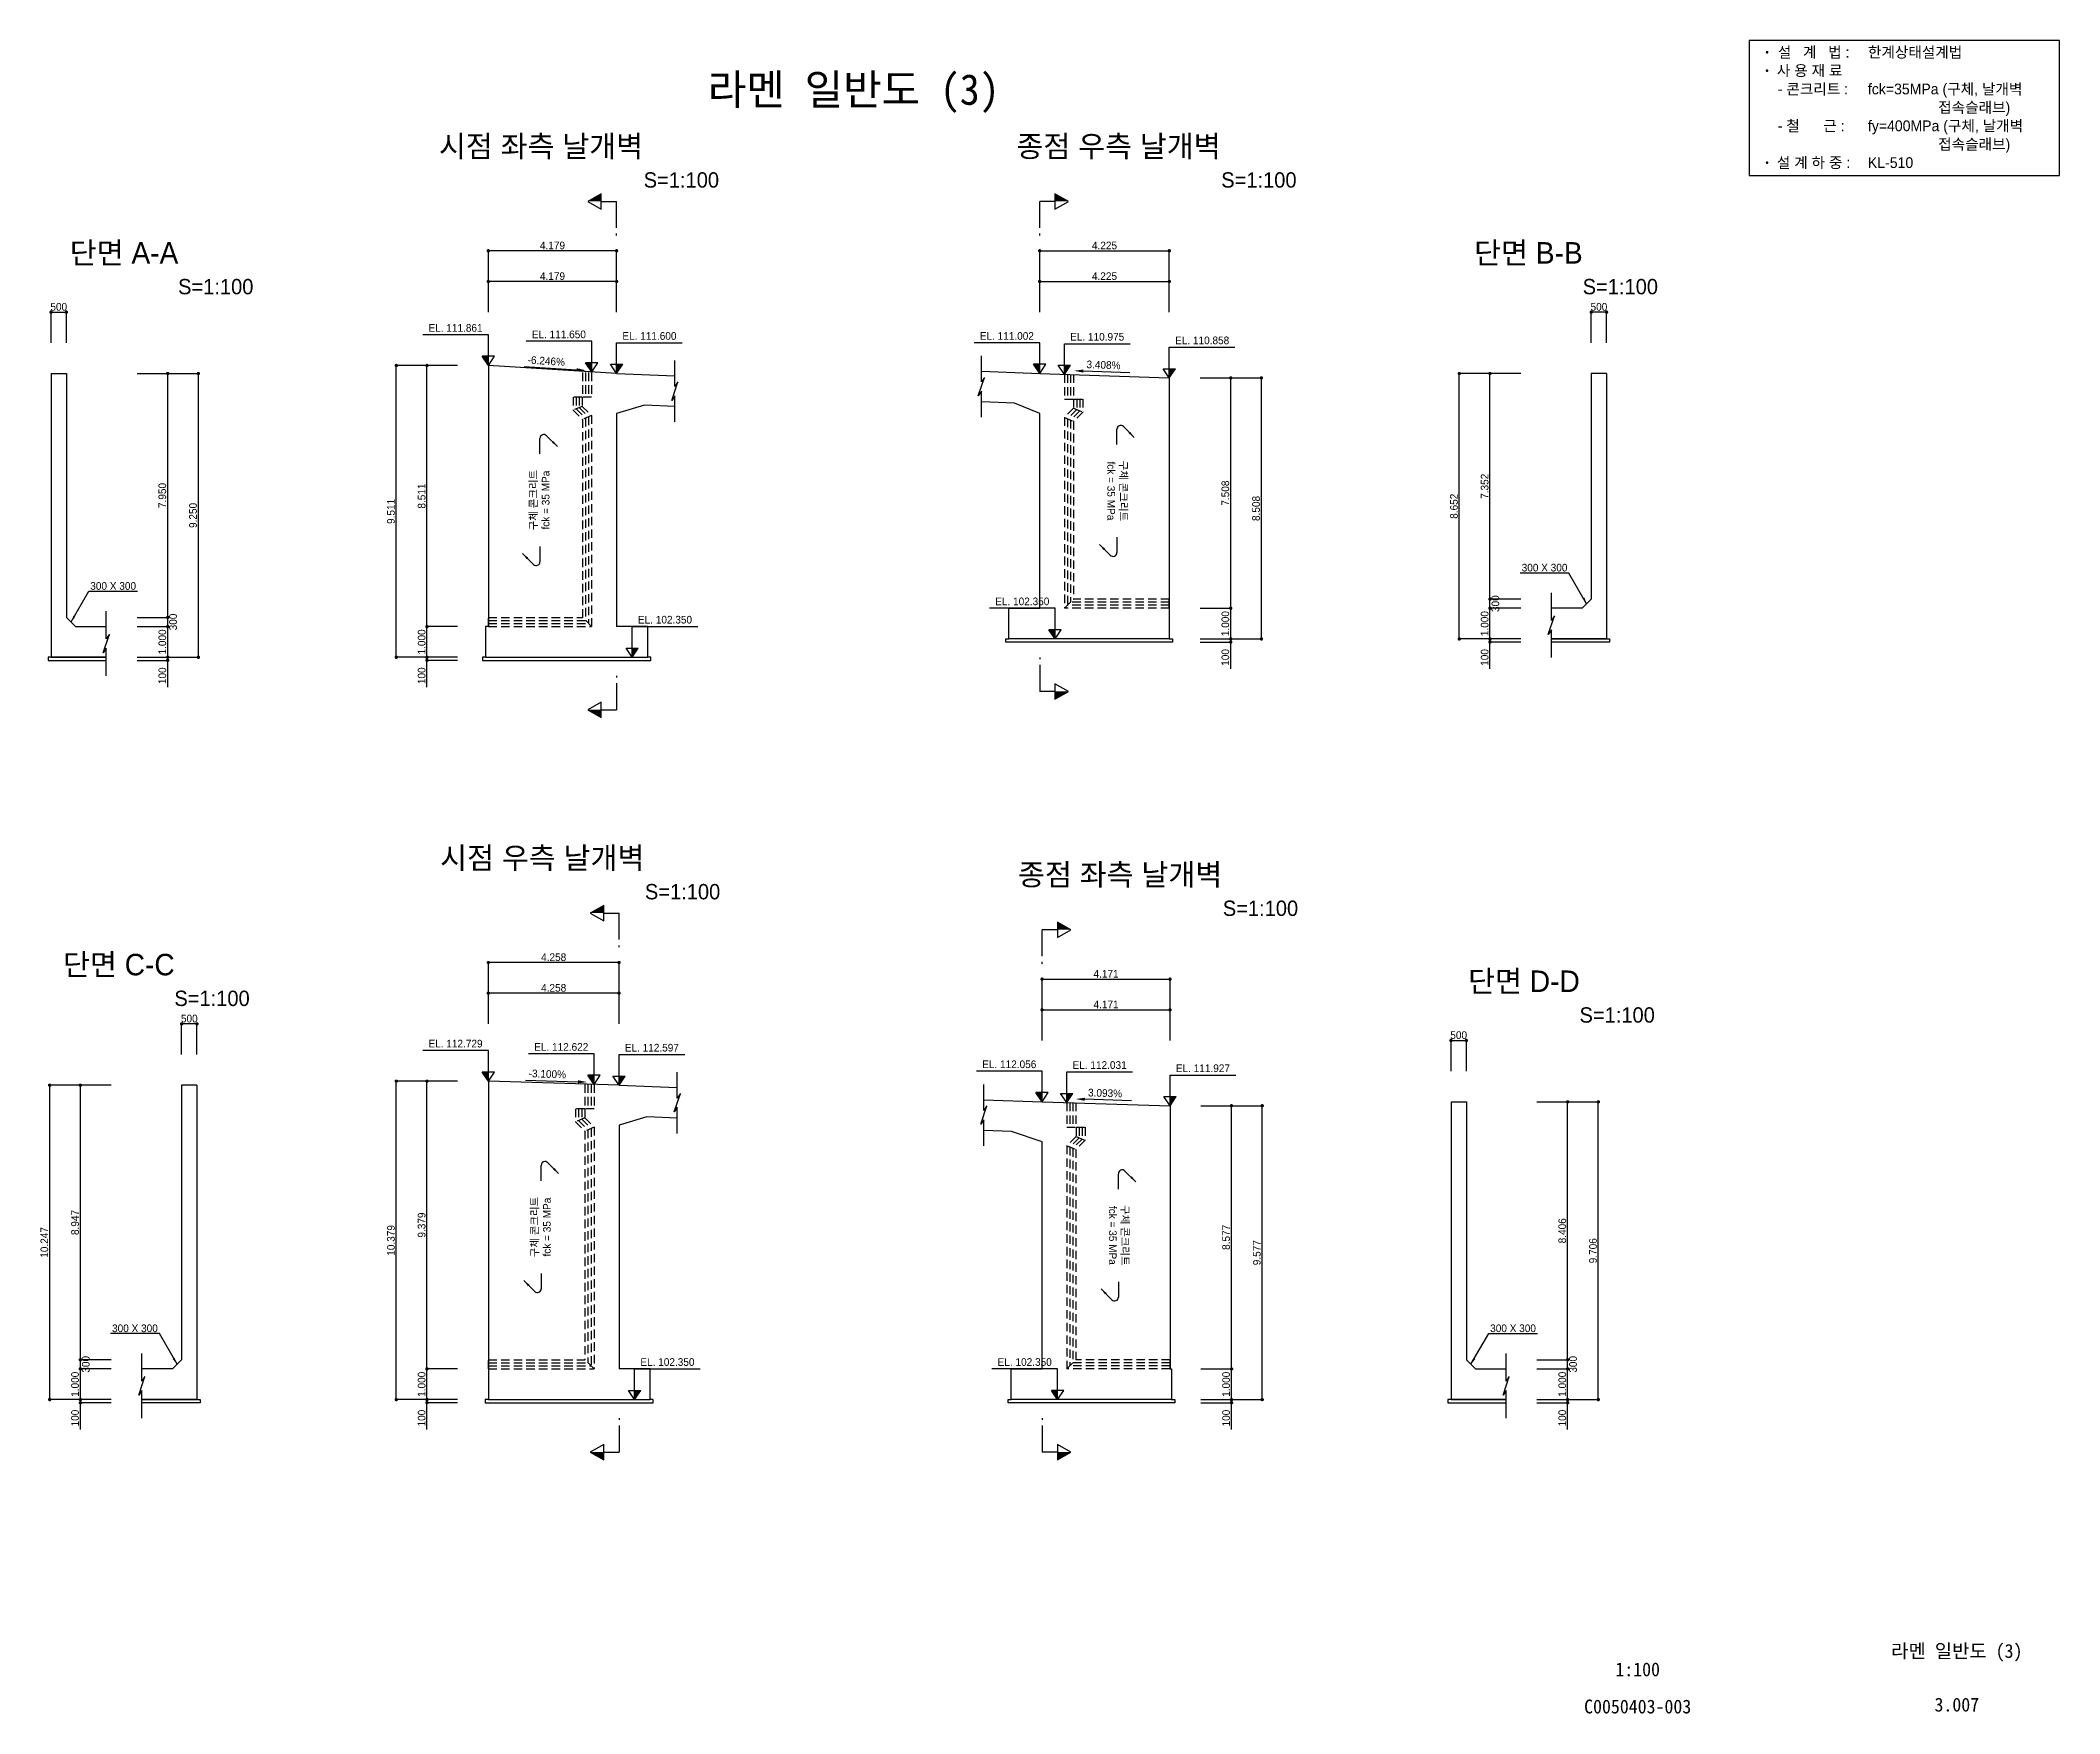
# Model space of a CAD drawing. Extents: x 2629709 to 3675628, y 1179 to 102095.
# Drawn here: x 2827434 to 2893238, y 2357 to 56900 of the extents above; entities that cross this region are included whole.
import ezdxf
from ezdxf.enums import TextEntityAlignment as Align

# ---------------------------------------------------------------- set-up
doc = ezdxf.new("R2010")
doc.units = 0
doc.header["$LTSCALE"] = 550
doc.header["$MEASUREMENT"] = 0
doc.linetypes.add('A-DASHD01', pattern=[0.75, 0.5, -0.25])
doc.layers.get('0').update_dxf_attribs({"linetype": 'CONTINUOUS'})
for name, color, linetype in [('CS-CONC-MAJR', 4, 'CONTINUOUS'), ('CS-CONC-MINR', 3, 'A-DASHD01'), ('CS-CUTL', 1, 'CONTINUOUS'), ('CS-DIML', 1, 'CONTINUOUS'), ('CS-DIMT', 3, 'CONTINUOUS'), ('CS-LEAT', 7, 'CONTINUOUS'), ('CS-MISC', 3, 'CONTINUOUS'), ('CS-NOTE', 3, 'CONTINUOUS'), ('CS-SYMB', 3, 'CONTINUOUS'), ('CZ-TEX1', 6, 'CONTINUOUS'), ('CZ-TEX2', 3, 'CONTINUOUS'), ('TITLE-TEXT', 7, 'CONTINUOUS')]:
    doc.layers.add(name, color=color, linetype=linetype)
doc.styles.add('A_STANDARD', font='Dotum.ttf')
doc.styles.add('TB_TEXT', font='DotumChe.ttf')
doc.styles.add('TEXT_TBLT', font='txt_____.ttf', dxfattribs={"height": 0.125})
doc.styles.add('돋움', font='Dotum.ttf')

msp = doc.modelspace()

# ---------------------------------------------------------------- texts
at = {"layer": 'CS-DIMT', "style": 'A_STANDARD'}
for s, p in [('4.179', (2844123, 50090)), ('4.225', (2862112, 50090)), ('4.179', (2844123, 49090)), ('4.225', (2862112, 49090)), ('500', (2828033, 48090)), ('500', (2878225, 48090)), ('EL. 111.861', (2840963, 47402)), ('EL. 111.650', (2844330, 47191)), ('EL. 111.600', (2847282, 47140)), ('EL. 111.002', (2858930, 47140)), ('EL. 110.975', (2861874, 47113)), ('EL. 110.858', (2865295, 46996)), ('300 X 300', (2876453, 39588)), ('300 X 300', (2829806, 38991)), ('EL. 102.350', (2859433, 38488)), ('EL. 102.350', (2847790, 37891)), ('4.258', (2844162, 26890)), ('4.171', (2862164, 26349)), ('4.258', (2844162, 25890)), ('500', (2832288, 24890)), ('4.171', (2862164, 25349)), ('500', (2873655, 24349)), ('EL. 112.729', (2840963, 24072)), ('EL. 112.622', (2844409, 23965)), ('EL. 112.597', (2847361, 23940)), ('EL. 112.056', (2859009, 23399)), ('EL. 112.031', (2861953, 23374)), ('EL. 111.927', (2865320, 23270)), ('300 X 300', (2830516, 14793)), ('300 X 300', (2875427, 14793)), ('EL. 102.350', (2847869, 13693)), ('EL. 102.350', (2859512, 13693))]:
    msp.add_text(s, height=250, dxfattribs=at).set_placement(p, align=Align.CENTER)
for s, rotation, p in [('-6.246%', 356.42623, (2843306, 46364)), ('3.408%', 358.04795, (2861522, 46216)), ('100', 90, (2866175, 36513)), ('100', 90, (2874625, 36513)), ('100', 90, (2831533, 35916)), ('100', 90, (2839983, 35916)), ('-3.100%', 358.22437, (2843343, 23103)), ('3.093%', 358.22853, (2861573, 22478)), ('100', 90, (2828688, 11718)), ('100', 90, (2839983, 11718)), ('100', 90, (2866200, 11718)), ('100', 90, (2877155, 11718))]:
    msp.add_text(s, height=250, rotation=rotation, dxfattribs=at).set_placement(p)
for s, p in [('7.950', (2831533, 42065)), ('8.511', (2839983, 42046)), ('7.508', (2866175, 42142)), ('7.352', (2874625, 42364)), ('9.250', (2832533, 41415)), ('9.511', (2838983, 41546)), ('8.508', (2867175, 41642)), ('8.652', (2873625, 41714)), ('1.000', (2866175, 37888)), ('1.000', (2874625, 37888)), ('1.000', (2831533, 37291)), ('1.000', (2839983, 37291)), ('8.947', (2828688, 18367)), ('9.379', (2839983, 18283)), ('8.406', (2877155, 18096)), ('10.247', (2827688, 17717)), ('10.379', (2838983, 17783)), ('8.577', (2866200, 17882)), ('9.577', (2867200, 17382)), ('9.706', (2878155, 17446)), ('1.000', (2828688, 13093)), ('1.000', (2839983, 13093)), ('1.000', (2866200, 13093)), ('1.000', (2877155, 13093))]:
    msp.add_text(s, height=250, rotation=90, dxfattribs=at).set_placement(p, align=Align.CENTER)
for p in [(2831633, 37941), (2874725, 38538), (2828788, 13743), (2877255, 13743)]:
    msp.add_text('300', height=250, rotation=90, dxfattribs=at).set_placement(p, align=Align.TOP_CENTER)
at = {"layer": 'CS-DIMT', "char_height": 250, "attachment_point": 8, "rotation": 90, "style": 'A_STANDARD'}
for s, insert in [('\\A1;구체 콘크리트', (2843653, 41915)), ('\\A1;\\A1;fck = 35 MPa ', (2844028, 41915))]:
    msp.add_mtext(s, dxfattribs=dict(at, insert=insert))
at = {"layer": 'CS-DIMT', "linetype": 'Continuous', "char_height": 250, "attachment_point": 8, "style": 'A_STANDARD'}
for s, insert, rotation in [('\\A1;\\A1;fck = 35 MPa ', (2862202, 42214), 270), ('\\A1;구체 콘크리트', (2862577, 42214), 270), ('\\A1;구체 콘크리트', (2843694, 18217), 90), ('\\A1;\\A1;fck = 35 MPa ', (2844069, 18217), 90), ('\\A1;\\A1;fck = 35 MPa ', (2862254, 17946), 270), ('\\A1;구체 콘크리트', (2862629, 17946), 270)]:
    msp.add_mtext(s, dxfattribs=dict(at, insert=insert, rotation=rotation))
at = {"layer": 'CZ-TEX1', "style": 'A_STANDARD'}
for s, p in [('시점 좌측 날개벽', (2843749, 53100)), ('종점 우측 날개벽', (2862570, 53100)), ('단면 A-A', (2830161, 49623)), ('단면 B-B', (2875927, 49623)), ('시점 우측 날개벽', (2843789, 29900)), ('종점 좌측 날개벽', (2862622, 29359)), ('단면 C-C', (2829991, 26423)), ('단면 D-D', (2875782, 25881))]:
    msp.add_text(s, height=700, dxfattribs=at).set_placement(p, align=Align.CENTER)
at = {"layer": 'CZ-TEX2', "style": 'A_STANDARD'}
for p in [(2847096, 52100), (2865916, 52100), (2831922, 48623), (2877695, 48623), (2847135, 28900), (2865968, 28359), (2831801, 25423), (2877592, 24881)]:
    msp.add_text('S=1:100', height=500, dxfattribs=at).set_placement(p)
at = {"layer": 'TITLE-TEXT', "style": 'TB_TEXT'}
for s, height, p in [('라멘 일반도 (3)', 1000, (2853938, 55300)), ('라멘 일반도 (3)', 450, (2889888, 4400)), ('1:100', 450, (2879488, 3800)), ('C0050403-003', 450, (2879488, 2589)), ('3.007', 450, (2889888, 2650))]:
    msp.add_text(s, height=height, dxfattribs=at).set_placement(p, align=Align.MIDDLE_CENTER)

# ---------------------------------------------------------------- blocks, each defined once
blk = doc.blocks.new('CXDECDR')
at = {"color": 6}
for p, q in [((0, 0), (0.601318, 0)), ((2.483991, 0), (11.098049, 0)), ((11.098049, 4.986941), (11.098049, 0))]:
    blk.add_line(p, q, dxfattribs=at)
at = {"color": 3}
blk.add_lwpolyline([(11.098049, 9.406796), (8.598049, 4.986941), (13.598049, 4.986941), (11.098049, 9.406796)], dxfattribs=at)
at = {"color": 2}
blk.add_solid([(11.098049, 9.406796), (11.098049, 9.406796), (11.098049, 4.986941), (13.598049, 4.986941)], dxfattribs=at)
at = {"color": 6, "style": 'TEXT_TBLT', "flags": 1}
blk.add_attdef('SMKH', text='', height=2.5, dxfattribs=at).set_placement((11.08062, 12.348254), align=Align.CENTER)
blk.add_attdef('SMKV', text='', height=2.5, rotation=270, dxfattribs=at).set_placement((11.08062, 14.211395), align=Align.MIDDLE)
blk = doc.blocks.new('CXDECDL')
at = {"color": 6}
for p, q in [((-11.098049, 4.986941), (-11.098049, 0)), ((-2.483991, 0), (-11.098049, 0)), ((0, 0), (-0.601318, 0))]:
    blk.add_line(p, q, dxfattribs=at)
at = {"color": 3}
blk.add_lwpolyline([(-11.098049, 9.406796), (-13.598049, 4.986941), (-8.598049, 4.986941), (-11.098049, 9.406796)], dxfattribs=at)
at = {"color": 2}
blk.add_solid([(-11.098049, 9.406796), (-11.098049, 9.406796), (-11.098049, 4.986941), (-13.598049, 4.986941)], dxfattribs=at)
at = {"color": 6, "style": 'TEXT_TBLT', "flags": 1}
blk.add_attdef('SMKH', text='', height=2.5, dxfattribs=at).set_placement((-11.04837, 12.348254), align=Align.CENTER)
blk.add_attdef('SMKV', text='', height=2.5, rotation=270, dxfattribs=at).set_placement((-11.04837, 14.211395), align=Align.MIDDLE)
blk = doc.blocks.new('CXDIMDT2')
at = {"layer": 'CS-MISC', "const_width": 0.5}
blk.add_lwpolyline([(0.25, 0, 1), (-0.25, 0, 1)], format="xyb", close=True, dxfattribs=at)
blk = doc.blocks.new('CXDECDR-H')
at = {"color": 6}
for p, q in [((0, 0), (0.601318, 0)), ((2.483991, 0), (11.098049, 0)), ((11.098049, 4.986941), (11.098049, 0))]:
    blk.add_line(p, q, dxfattribs=at)
at = {"color": 3}
blk.add_lwpolyline([(11.098049, 9.406796), (8.598049, 4.986941), (13.598049, 4.986941), (11.098049, 9.406796)], dxfattribs=at)
at = {"color": 2}
blk.add_solid([(11.098049, 9.406796), (11.098049, 9.406796), (11.098049, 4.986941), (13.598049, 4.986941)], dxfattribs=at)
at = {"color": 6, "style": 'TEXT_TBLT', "flags": 1}
blk.add_attdef('SMKH', text='', height=2.5, rotation=180, dxfattribs=at).set_placement((11.08062, 14.853699), align=Align.CENTER)
blk.add_attdef('SMKV', text='', height=2.5, rotation=90, dxfattribs=at).set_placement((11.08062, 14.211395), align=Align.MIDDLE)
blk = doc.blocks.new('CXDECDL-H')
at = {"color": 6}
for p, q in [((-11.098049, 4.986941), (-11.098049, 0)), ((-2.483991, 0), (-11.098049, 0)), ((0, 0), (-0.601318, 0))]:
    blk.add_line(p, q, dxfattribs=at)
at = {"color": 3}
blk.add_lwpolyline([(-11.098049, 9.406796), (-13.598049, 4.986941), (-8.598049, 4.986941), (-11.098049, 9.406796)], dxfattribs=at)
at = {"color": 2}
blk.add_solid([(-11.098049, 9.406796), (-11.098049, 9.406796), (-11.098049, 4.986941), (-13.598049, 4.986941)], dxfattribs=at)
at = {"color": 6, "style": 'TEXT_TBLT', "flags": 1}
blk.add_attdef('SMKH', text='', height=2.5, rotation=180, dxfattribs=at).set_placement((-11.115478, 14.853699), align=Align.CENTER)
blk.add_attdef('SMKV', text='', height=2.5, rotation=90, dxfattribs=at).set_placement((-11.04837, 14.211395), align=Align.MIDDLE)
blk = doc.blocks.new('A$Cc22b2ba3')
at = {"layer": 'CS-LEAT', "linetype": 'ByBlock'}
blk.add_lwpolyline([(-10615, -4900), (-500, -4900), (-500, -500), (-10615, -500)], close=True, dxfattribs=at)
at = {"layer": 'CS-NOTE', "linetype": 'ByBlock', "const_width": 43.7}
for points in [[(-10054, -887, 1), (-10011, -887, 1)], [(-10054, -1487, 1), (-10011, -1487, 1)], [(-10054, -4487, 1), (-10011, -4487, 1)]]:
    blk.add_lwpolyline(points, format="xyb", close=True, dxfattribs=at)
at = {"layer": 'CS-NOTE', "linetype": 'ByBlock', "style": '돋움'}
for s, p in [('사 용 재 료', (-9716, -1660)), ('설   계   법 : ', (-9684, -1060)), ('한계상태설계법', (-6747, -1060)), ('- 콘크리트 :', (-9684, -2260)), ('fck=35MPa (구체, 날개벽', (-6747, -2260)), ('                  접속슬래브)', (-6747, -2860)), ('- 철      근 :', (-9684, -3460)), ('fy=400MPa (구체, 날개벽', (-6747, -3460)), ('                  접속슬래브)', (-6747, -4060)), ('설 계 하 중 :', (-9716, -4660)), ('KL-510', (-6747, -4660))]:
    blk.add_text(s, height=350, dxfattribs=at).set_placement(p)

# ---------------------------------------------------------------- linework, layer by layer
at = {"layer": 'CS-CONC-MAJR'}
for p, q in [((2846212, 46040), (2842033, 46302)), ((2842033, 46302), (2842033, 37791)), ((2858100, 46116), (2860000, 46040)), ((2827783, 46040), (2827783, 36791)), ((2827783, 46040), (2828283, 46040)), ((2828283, 46040), (2828283, 38091)), ((2846212, 46040), (2848112, 45965)), ((2860000, 46040), (2864225, 45896)), ((2864225, 45896), (2864225, 38388)), ((2878475, 46040), (2877975, 46040)), ((2877975, 46040), (2877975, 38688)), ((2878475, 46040), (2878475, 37388)), ((2847127, 45004), (2846212, 44740)), ((2848112, 44965), (2847127, 45004)), ((2859177, 45073), (2858100, 45116)), ((2860000, 44740), (2859177, 45073)), ((2846212, 44740), (2846212, 37791)), ((2860000, 38388), (2860000, 44740)), ((2858994, 37388), (2858994, 38388)), ((2858994, 38388), (2860000, 38388)), ((2864225, 38388), (2864224, 38388)), ((2864224, 38388), (2864224, 37388)), ((2877675, 38388), (2876675, 38388)), ((2877975, 38688), (2877675, 38388)), ((2828283, 38091), (2828583, 37791)), ((2828583, 37791), (2829583, 37791)), ((2842033, 37791), (2841941, 37791)), ((2841941, 37791), (2841941, 36791)), ((2847229, 37791), (2846212, 37791)), ((2847229, 36791), (2847229, 37791)), ((2858893, 37288), (2858893, 37388)), ((2858893, 37388), (2858994, 37388)), ((2864325, 37288), (2858893, 37288)), ((2864224, 37388), (2858994, 37388)), ((2864224, 37388), (2864325, 37388)), ((2864325, 37388), (2864325, 37288)), ((2878475, 37388), (2876675, 37388)), ((2876675, 37388), (2878575, 37388)), ((2878575, 37288), (2876675, 37288)), ((2878575, 37388), (2878575, 37288)), ((2829583, 36791), (2827683, 36791)), ((2827683, 36791), (2827683, 36691)), ((2827683, 36691), (2829583, 36691)), ((2827783, 36791), (2829583, 36791)), ((2841941, 36791), (2841839, 36791)), ((2841839, 36791), (2841839, 36691)), ((2841839, 36691), (2847331, 36691)), ((2841941, 36791), (2847229, 36791)), ((2847331, 36791), (2847229, 36791)), ((2847331, 36691), (2847331, 36791)), ((2832538, 22840), (2832038, 22840)), ((2832038, 22840), (2832038, 13893)), ((2832538, 22840), (2832538, 12593)), ((2846291, 22840), (2842033, 22972)), ((2842033, 22972), (2842033, 13593)), ((2846291, 22840), (2848191, 22772)), ((2847203, 21807), (2846291, 21540)), ((2848191, 21772), (2847203, 21807)), ((2858179, 22368), (2860079, 22299)), ((2860079, 22299), (2864250, 22170)), ((2864250, 22170), (2864250, 13593)), ((2873405, 22299), (2873405, 12593)), ((2873405, 22299), (2873905, 22299)), ((2873905, 22299), (2873905, 13893)), ((2846291, 21540), (2846291, 13593)), ((2859079, 21335), (2858179, 21368)), ((2860079, 20999), (2859079, 21335)), ((2860079, 13593), (2860079, 20999)), ((2832038, 13893), (2831738, 13593)), ((2873905, 13893), (2874205, 13593)), ((2831738, 13593), (2830738, 13593)), ((2842033, 13593), (2842033, 13593)), ((2842033, 13593), (2842033, 12593)), ((2847305, 13593), (2846291, 13593)), ((2847305, 12593), (2847305, 13593)), ((2859074, 12593), (2859074, 13593)), ((2859074, 13593), (2860079, 13593)), ((2864250, 13593), (2864299, 13593)), ((2864299, 13593), (2864299, 12593)), ((2874205, 13593), (2875205, 13593)), ((2832538, 12593), (2830738, 12593)), ((2830738, 12593), (2832638, 12593)), ((2832638, 12593), (2832638, 12493)), ((2842033, 12593), (2841931, 12593)), ((2841931, 12593), (2841931, 12493)), ((2842033, 12593), (2847305, 12593)), ((2847406, 12593), (2847305, 12593)), ((2847406, 12493), (2847406, 12593)), ((2858974, 12493), (2858974, 12593)), ((2858974, 12593), (2859074, 12593)), ((2864299, 12593), (2859074, 12593)), ((2864299, 12593), (2864400, 12593)), ((2864400, 12593), (2864400, 12493)), ((2875205, 12593), (2873305, 12593)), ((2873305, 12593), (2873305, 12493)), ((2873405, 12593), (2875205, 12593)), ((2832638, 12493), (2830738, 12493)), ((2841931, 12493), (2847406, 12493)), ((2864400, 12493), (2858974, 12493)), ((2873305, 12493), (2875205, 12493))]:
    msp.add_line(p, q, dxfattribs=at)
at = {"layer": 'CS-CONC-MINR'}
for p, q in [((2845099, 46070), (2845099, 45270)), ((2845199, 46070), (2845199, 45270)), ((2845299, 46070), (2845299, 45270)), ((2845399, 46070), (2845399, 45270)), ((2860905, 46008), (2860905, 45208)), ((2861005, 46008), (2861005, 45208)), ((2861105, 46008), (2861105, 45208)), ((2844794, 45270), (2844794, 44844)), ((2845094, 45270), (2844794, 45270)), ((2845094, 44970), (2844794, 44844)), ((2844794, 44844), (2845099, 44544)), ((2844894, 45270), (2844894, 44886)), ((2844894, 44886), (2845199, 44586)), ((2844994, 45270), (2844994, 44928)), ((2844994, 44928), (2845299, 44628)), ((2845399, 45270), (2845094, 45270)), ((2845094, 45270), (2845094, 44970)), ((2845094, 44970), (2845399, 44670)), ((2860805, 45208), (2861106, 45208)), ((2861106, 44908), (2860805, 44608)), ((2861206, 44867), (2860905, 44567)), ((2861306, 44825), (2861005, 44525)), ((2861406, 44783), (2861105, 44483)), ((2861106, 45208), (2861106, 44908)), ((2861106, 45208), (2861406, 45208)), ((2861106, 44908), (2861406, 44783)), ((2861206, 45208), (2861206, 44867)), ((2861306, 45208), (2861306, 44825)), ((2861406, 45208), (2861406, 44783)), ((2845399, 44670), (2845099, 44544)), ((2845099, 44544), (2845099, 38091)), ((2845199, 44586), (2845199, 37991)), ((2845299, 44628), (2845299, 37891)), ((2845399, 44670), (2845399, 37791)), ((2860805, 44608), (2860805, 38388)), ((2860805, 44608), (2861105, 44483)), ((2860905, 44567), (2860905, 38488)), ((2861005, 44525), (2861005, 38588)), ((2861105, 44483), (2861105, 38688)), ((2860805, 38388), (2861105, 38688)), ((2864224, 38388), (2860805, 38388)), ((2864224, 38488), (2860905, 38488)), ((2864224, 38588), (2861005, 38588)), ((2864224, 38688), (2861105, 38688)), ((2864224, 38388), (2864224, 38688)), ((2842033, 38091), (2845099, 38091)), ((2842033, 37791), (2842033, 38091)), ((2842033, 37991), (2845199, 37991)), ((2842033, 37891), (2845299, 37891)), ((2842033, 37791), (2845399, 37791)), ((2845399, 37791), (2845099, 38091)), ((2845180, 22873), (2845180, 22073)), ((2845280, 22873), (2845280, 22073)), ((2845380, 22873), (2845380, 22073)), ((2844876, 22073), (2844876, 21647)), ((2845176, 22073), (2844876, 22073)), ((2845176, 21773), (2844876, 21647)), ((2844976, 22073), (2844976, 21689)), ((2845076, 22073), (2845076, 21731)), ((2845076, 21731), (2845380, 21431)), ((2845480, 22073), (2845176, 22073)), ((2845176, 22073), (2845176, 21773)), ((2845176, 21773), (2845480, 21473)), ((2860983, 22270), (2860983, 21470)), ((2861083, 22270), (2861083, 21470)), ((2861183, 22270), (2861183, 21470)), ((2844876, 21647), (2845180, 21347)), ((2844976, 21689), (2845280, 21389)), ((2845480, 21473), (2845180, 21347)), ((2845180, 21347), (2845180, 13893)), ((2845280, 21389), (2845280, 13793)), ((2845380, 21431), (2845380, 13693)), ((2845480, 21473), (2845480, 13593)), ((2860883, 21470), (2861184, 21470)), ((2861184, 21170), (2860883, 20870)), ((2861284, 21128), (2860983, 20828)), ((2861384, 21087), (2861083, 20787)), ((2861184, 21470), (2861184, 21170)), ((2861184, 21470), (2861484, 21470)), ((2861184, 21170), (2861484, 21045)), ((2861284, 21470), (2861284, 21128)), ((2861384, 21470), (2861384, 21087)), ((2861484, 21470), (2861484, 21045)), ((2860883, 20870), (2860883, 13593)), ((2860883, 20870), (2861183, 20745)), ((2860983, 20828), (2860983, 13693)), ((2861083, 20787), (2861083, 13793)), ((2861484, 21045), (2861183, 20745)), ((2861183, 20745), (2861183, 13893)), ((2842033, 13893), (2845180, 13893)), ((2842033, 13593), (2842033, 13893)), ((2845480, 13593), (2845180, 13893)), ((2860883, 13593), (2861183, 13893)), ((2864250, 13893), (2861183, 13893)), ((2864250, 13593), (2864250, 13893)), ((2842033, 13793), (2845280, 13793)), ((2842033, 13693), (2845380, 13693)), ((2842033, 13593), (2845480, 13593)), ((2864250, 13593), (2860883, 13593)), ((2864250, 13693), (2860983, 13693)), ((2864250, 13793), (2861083, 13793))]:
    msp.add_line(p, q, dxfattribs=at)
at = {"layer": 'CS-CONC-MINR', "linetype": 'A-DASHD01'}
for p, q in [((2860805, 46008), (2860805, 45208)), ((2845480, 22873), (2845480, 22073)), ((2860883, 22270), (2860883, 21470))]:
    msp.add_line(p, q, dxfattribs=at)
at = {"layer": 'CS-CUTL'}
for p, q in [((2848112, 45615), (2848112, 46465)), ((2858100, 45766), (2858100, 46616)), ((2848012, 45165), (2848212, 45765)), ((2848212, 45765), (2848112, 45615)), ((2858000, 45316), (2858200, 45916)), ((2858100, 45466), (2858000, 45316)), ((2858200, 45916), (2858100, 45766)), ((2858100, 44616), (2858100, 45466)), ((2848112, 45315), (2848012, 45165)), ((2848112, 44465), (2848112, 45315)), ((2876675, 37988), (2876675, 38888)), ((2829583, 37391), (2829583, 38291)), ((2829483, 36941), (2829683, 37541)), ((2829683, 37541), (2829583, 37391)), ((2876575, 37538), (2876775, 38138)), ((2876675, 37688), (2876575, 37538)), ((2876775, 38138), (2876675, 37988)), ((2876675, 36788), (2876675, 37688)), ((2829583, 37091), (2829483, 36941)), ((2829583, 36191), (2829583, 37091)), ((2848191, 22422), (2848191, 23272)), ((2848091, 21972), (2848291, 22572)), ((2848291, 22572), (2848191, 22422)), ((2858179, 22018), (2858179, 22868)), ((2848191, 22122), (2848091, 21972)), ((2848191, 21272), (2848191, 22122)), ((2858079, 21568), (2858279, 22168)), ((2858179, 21718), (2858079, 21568)), ((2858279, 22168), (2858179, 22018)), ((2858179, 20868), (2858179, 21718)), ((2830738, 13193), (2830738, 14093)), ((2875205, 13193), (2875205, 14093)), ((2830638, 12743), (2830838, 13343)), ((2830838, 13343), (2830738, 13193)), ((2875105, 12743), (2875305, 13343)), ((2875305, 13343), (2875205, 13193)), ((2830738, 12893), (2830638, 12743)), ((2830738, 11993), (2830738, 12893)), ((2875205, 12893), (2875105, 12743)), ((2875205, 11993), (2875205, 12893))]:
    msp.add_line(p, q, dxfattribs=at)
at = {"layer": 'CS-DIML'}
for p, q in [((2842033, 49040), (2842033, 50090)), ((2846212, 50040), (2842033, 50040)), ((2846212, 49040), (2846212, 50090)), ((2860000, 49040), (2860000, 50090)), ((2860000, 50040), (2864225, 50040)), ((2864225, 49040), (2864225, 50090)), ((2842033, 48040), (2842033, 49090)), ((2846212, 49040), (2842033, 49040)), ((2846212, 48040), (2846212, 49090)), ((2860000, 48040), (2860000, 49090)), ((2860000, 49040), (2864225, 49040)), ((2864225, 48040), (2864225, 49090)), ((2827783, 47040), (2827783, 48090)), ((2827783, 48040), (2828283, 48040)), ((2828283, 47040), (2828283, 48090)), ((2877975, 47040), (2877975, 48090)), ((2878475, 48040), (2877975, 48040)), ((2878475, 47040), (2878475, 48090)), ((2842033, 47302), (2839893, 47302)), ((2842033, 46302), (2842033, 47302)), ((2845400, 47091), (2843260, 47091)), ((2845400, 46091), (2845400, 47091)), ((2846212, 47040), (2848352, 47040)), ((2846212, 46040), (2846212, 47040)), ((2860000, 47040), (2857860, 47040)), ((2860000, 46040), (2860000, 47040)), ((2860804, 47013), (2862944, 47013)), ((2860804, 46013), (2860804, 47013)), ((2864225, 46896), (2866365, 46896)), ((2864225, 45896), (2864225, 46896)), ((2840033, 46302), (2838983, 46302)), ((2839033, 36791), (2839033, 46302)), ((2841033, 46302), (2839983, 46302)), ((2840033, 37791), (2840033, 46302)), ((2842233, 46602), (2841833, 46602)), ((2842033, 46302), (2841833, 46602)), ((2842033, 46302), (2842233, 46602)), ((2843200, 46271), (2844912, 46164)), ((2845600, 46391), (2845200, 46391)), ((2845400, 46091), (2845200, 46391)), ((2845400, 46091), (2845600, 46391)), ((2846012, 46340), (2846412, 46340)), ((2846212, 46040), (2846012, 46340)), ((2846212, 46040), (2846412, 46340)), ((2860200, 46340), (2859800, 46340)), ((2860000, 46040), (2859800, 46340)), ((2860000, 46040), (2860200, 46340)), ((2860604, 46313), (2861004, 46313)), ((2860804, 46013), (2860604, 46313)), ((2860804, 46013), (2861004, 46313)), ((2862937, 46068), (2861418, 46120)), ((2864025, 46196), (2864425, 46196)), ((2864225, 45896), (2864025, 46196)), ((2864225, 45896), (2864425, 46196)), ((2830583, 46040), (2831633, 46040)), ((2831583, 38091), (2831583, 46040)), ((2831583, 46040), (2832633, 46040)), ((2832583, 36791), (2832583, 46040)), ((2865225, 45896), (2866275, 45896)), ((2866225, 38388), (2866225, 45896)), ((2866225, 45896), (2867275, 45896)), ((2867225, 37388), (2867225, 45896)), ((2874675, 46040), (2873625, 46040)), ((2873675, 37388), (2873675, 46040)), ((2875675, 46040), (2874625, 46040)), ((2874675, 38688), (2874675, 46040)), ((2843716, 43425), (2843716, 43925)), ((2843929, 44014), (2844283, 43660)), ((2843502, 39817), (2843149, 40171)), ((2843716, 40405), (2843716, 39905)), ((2877248, 39538), (2875658, 39538)), ((2877825, 38538), (2877248, 39538)), ((2828433, 37941), (2829011, 38941)), ((2829011, 38941), (2830601, 38941)), ((2860503, 38388), (2858363, 38388)), ((2860503, 37388), (2860503, 38388)), ((2865225, 38388), (2866275, 38388)), ((2866225, 37388), (2866225, 38388)), ((2875675, 38688), (2874625, 38688)), ((2875675, 38388), (2874625, 38388)), ((2874675, 38388), (2874675, 38688)), ((2874675, 37388), (2874675, 38388)), ((2830583, 38091), (2831633, 38091)), ((2830583, 37791), (2831633, 37791)), ((2831583, 37791), (2831583, 38091)), ((2831583, 36791), (2831583, 37791)), ((2841033, 37791), (2839983, 37791)), ((2840033, 36791), (2840033, 37791)), ((2846720, 37791), (2848860, 37791)), ((2846720, 36791), (2846720, 37791)), ((2860703, 37688), (2860303, 37688)), ((2860503, 37388), (2860303, 37688)), ((2860503, 37388), (2860703, 37688)), ((2846520, 37091), (2846920, 37091)), ((2846720, 36791), (2846520, 37091)), ((2846720, 36791), (2846920, 37091)), ((2865225, 37388), (2866275, 37388)), ((2865225, 37288), (2866275, 37288)), ((2866225, 37288), (2866225, 37388)), ((2866225, 37388), (2867275, 37388)), ((2866225, 36413), (2866225, 37288)), ((2874675, 37388), (2873625, 37388)), ((2875675, 37388), (2874625, 37388)), ((2875675, 37288), (2874625, 37288)), ((2874675, 37288), (2874675, 37388)), ((2874675, 36413), (2874675, 37288)), ((2830583, 36791), (2831633, 36791)), ((2830583, 36691), (2831633, 36691)), ((2831583, 36691), (2831583, 36791)), ((2831583, 36791), (2832633, 36791)), ((2831583, 35816), (2831583, 36691)), ((2840033, 36791), (2838983, 36791)), ((2841033, 36791), (2839983, 36791)), ((2841033, 36691), (2839983, 36691)), ((2840033, 36691), (2840033, 36791)), ((2840033, 35816), (2840033, 36691)), ((2842033, 25840), (2842033, 26890)), ((2846291, 26840), (2842033, 26840)), ((2846291, 25840), (2846291, 26890)), ((2860079, 25299), (2860079, 26349)), ((2864250, 25299), (2864250, 26349)), ((2842033, 24840), (2842033, 25890)), ((2846291, 25840), (2842033, 25840)), ((2846291, 24840), (2846291, 25890)), ((2860079, 26299), (2864250, 26299)), ((2860079, 24299), (2860079, 25349)), ((2860079, 25299), (2864250, 25299)), ((2864250, 24299), (2864250, 25349)), ((2832038, 23840), (2832038, 24890)), ((2832538, 24840), (2832038, 24840)), ((2832538, 23840), (2832538, 24890)), ((2873405, 23299), (2873405, 24349)), ((2873905, 23299), (2873905, 24349)), ((2842033, 23972), (2839893, 23972)), ((2842033, 22972), (2842033, 23972)), ((2845479, 23865), (2843339, 23865)), ((2845479, 22865), (2845479, 23865)), ((2846291, 23840), (2848431, 23840)), ((2846291, 22840), (2846291, 23840)), ((2873405, 24299), (2873905, 24299)), ((2842233, 23272), (2841833, 23272)), ((2842033, 22972), (2841833, 23272)), ((2842033, 22972), (2842233, 23272)), ((2845679, 23165), (2845279, 23165)), ((2845479, 22865), (2845279, 23165)), ((2845479, 22865), (2845679, 23165)), ((2846091, 23140), (2846491, 23140)), ((2846291, 22840), (2846091, 23140)), ((2846291, 22840), (2846491, 23140)), ((2860079, 23299), (2857939, 23299)), ((2860079, 22299), (2860079, 23299)), ((2860883, 23274), (2863023, 23274)), ((2860883, 22274), (2860883, 23274)), ((2864250, 23170), (2866390, 23170)), ((2864250, 22170), (2864250, 23170)), ((2828738, 22840), (2827688, 22840)), ((2827738, 12593), (2827738, 22840)), ((2829738, 22840), (2828688, 22840)), ((2828738, 13893), (2828738, 22840)), ((2840033, 22972), (2838983, 22972)), ((2839033, 12593), (2839033, 22972)), ((2841033, 22972), (2839983, 22972)), ((2840033, 13593), (2840033, 22972)), ((2843240, 23006), (2844954, 22953)), ((2860279, 22599), (2859879, 22599)), ((2860079, 22299), (2859879, 22599)), ((2860079, 22299), (2860279, 22599)), ((2860683, 22574), (2861083, 22574)), ((2860883, 22274), (2860683, 22574)), ((2860883, 22274), (2861083, 22574)), ((2862989, 22335), (2861470, 22382)), ((2864050, 22470), (2864450, 22470)), ((2864250, 22170), (2864050, 22470)), ((2864250, 22170), (2864450, 22470)), ((2865250, 22170), (2866300, 22170)), ((2866250, 13593), (2866250, 22170)), ((2866250, 22170), (2867300, 22170)), ((2867250, 12593), (2867250, 22170)), ((2876205, 22299), (2877255, 22299)), ((2877205, 13893), (2877205, 22299)), ((2877205, 22299), (2878255, 22299)), ((2878205, 12593), (2878205, 22299)), ((2831311, 14743), (2829721, 14743)), ((2831888, 13743), (2831311, 14743)), ((2874055, 13743), (2874632, 14743)), ((2874632, 14743), (2876222, 14743)), ((2829738, 13893), (2828688, 13893)), ((2828738, 13593), (2828738, 13893)), ((2876205, 13893), (2877255, 13893)), ((2877205, 13593), (2877205, 13893)), ((2829738, 13593), (2828688, 13593)), ((2828738, 12593), (2828738, 13593)), ((2841033, 13593), (2839983, 13593)), ((2840033, 12593), (2840033, 13593)), ((2846799, 13593), (2848939, 13593)), ((2846799, 12593), (2846799, 13593)), ((2860582, 13593), (2858442, 13593)), ((2860582, 12593), (2860582, 13593)), ((2865250, 13593), (2866300, 13593)), ((2866250, 12593), (2866250, 13593)), ((2876205, 13593), (2877255, 13593)), ((2877205, 12593), (2877205, 13593)), ((2828738, 12593), (2827688, 12593)), ((2829738, 12593), (2828688, 12593)), ((2828738, 12493), (2828738, 12593)), ((2840033, 12593), (2838983, 12593)), ((2841033, 12593), (2839983, 12593)), ((2840033, 12493), (2840033, 12593)), ((2846599, 12893), (2846999, 12893)), ((2846799, 12593), (2846599, 12893)), ((2846799, 12593), (2846999, 12893)), ((2860782, 12893), (2860382, 12893)), ((2860582, 12593), (2860382, 12893)), ((2860582, 12593), (2860782, 12893)), ((2865250, 12593), (2866300, 12593)), ((2866250, 12493), (2866250, 12593)), ((2866250, 12593), (2867300, 12593)), ((2876205, 12593), (2877255, 12593)), ((2877205, 12493), (2877205, 12593)), ((2877205, 12593), (2878255, 12593)), ((2829738, 12493), (2828688, 12493)), ((2828738, 11618), (2828738, 12493)), ((2841033, 12493), (2839983, 12493)), ((2840033, 11618), (2840033, 12493)), ((2865250, 12493), (2866300, 12493)), ((2866250, 11618), (2866250, 12493)), ((2876205, 12493), (2877255, 12493)), ((2877205, 11618), (2877205, 12493))]:
    msp.add_line(p, q, dxfattribs=at)
at = {"layer": 'CS-DIML', "linetype": 'Continuous'}
for p, q in [((2862515, 43724), (2862515, 44224)), ((2862728, 44312), (2863082, 43959)), ((2862301, 40116), (2861948, 40469)), ((2862515, 40704), (2862515, 40204)), ((2843757, 19727), (2843757, 20227)), ((2843970, 20315), (2844324, 19962)), ((2862566, 19456), (2862566, 19956)), ((2862780, 20044), (2863133, 19691)), ((2843543, 16118), (2843190, 16472)), ((2843757, 16707), (2843757, 16207)), ((2862353, 15848), (2861999, 16201)), ((2862566, 16436), (2862566, 15936))]:
    msp.add_line(p, q, dxfattribs=at)
for centre, start, end in [((2862640, 44224), 45, 180), ((2862390, 40204), 225, 0), ((2843882, 20227), 45, 180), ((2862691, 19956), 45, 180), ((2843632, 16207), 225, 0), ((2862441, 15936), 225, 0)]:
    msp.add_arc(centre, 125, start, end, dxfattribs=at)
at = {"layer": 'CS-DIML'}
for centre, start, end in [((2843841, 43925), 45, 180), ((2843591, 39905), 225, 0)]:
    msp.add_arc(centre, 125, start, end, dxfattribs=at)
for points in [[(2842033, 46302), (2842033, 46602), (2842033, 46302), (2841833, 46602)], [(2844915, 46214), (2845211, 46145), (2844912, 46164), (2844909, 46114)], [(2845400, 46091), (2845400, 46391), (2845400, 46091), (2845200, 46391)], [(2846212, 46040), (2846212, 46340), (2846212, 46040), (2846412, 46340)], [(2860000, 46040), (2860000, 46340), (2860000, 46040), (2859800, 46340)], [(2860804, 46013), (2860804, 46313), (2860804, 46013), (2861004, 46313)], [(2861420, 46170), (2861118, 46130), (2861418, 46120), (2861417, 46070)], [(2864225, 45896), (2864225, 46196), (2864225, 45896), (2864425, 46196)], [(2863082, 43959), (2862952, 44140), (2863082, 43959), (2862900, 44089)], [(2844283, 43660), (2844153, 43842), (2844283, 43660), (2844101, 43790)], [(2843149, 40171), (2843279, 39989), (2843149, 40171), (2843330, 40041)], [(2861948, 40469), (2862077, 40288), (2861948, 40469), (2862129, 40340)], [(2877825, 38538), (2877747, 38747), (2877825, 38538), (2877683, 38710)], [(2828433, 37941), (2828575, 38113), (2828433, 37941), (2828511, 38149)], [(2860503, 37388), (2860503, 37688), (2860503, 37388), (2860303, 37688)], [(2846720, 36791), (2846720, 37091), (2846720, 36791), (2846920, 37091)], [(2842033, 22972), (2842033, 23272), (2842033, 22972), (2841833, 23272)], [(2845479, 22865), (2845479, 23165), (2845479, 22865), (2845279, 23165)], [(2846291, 22840), (2846291, 23140), (2846291, 22840), (2846491, 23140)], [(2844955, 23003), (2845254, 22944), (2844954, 22953), (2844952, 22903)], [(2860079, 22299), (2860079, 22599), (2860079, 22299), (2859879, 22599)], [(2860883, 22274), (2860883, 22574), (2860883, 22274), (2861083, 22574)], [(2861472, 22432), (2861170, 22391), (2861470, 22382), (2861469, 22332)], [(2864250, 22170), (2864250, 22470), (2864250, 22170), (2864450, 22470)], [(2844324, 19962), (2844194, 20143), (2844324, 19962), (2844142, 20091)], [(2863133, 19691), (2863004, 19872), (2863133, 19691), (2862952, 19821)], [(2843190, 16472), (2843319, 16290), (2843190, 16472), (2843371, 16342)], [(2861999, 16201), (2862129, 16020), (2861999, 16201), (2862181, 16072)], [(2831888, 13743), (2831810, 13952), (2831888, 13743), (2831746, 13915)], [(2874055, 13743), (2874197, 13915), (2874055, 13743), (2874133, 13952)], [(2846799, 12593), (2846799, 12893), (2846799, 12593), (2846999, 12893)], [(2860582, 12593), (2860582, 12893), (2860582, 12593), (2860382, 12893)]]:
    msp.add_solid(points, dxfattribs=at)

# ---------------------------------------------------------------- block references
at = {"layer": 'CS-DIMT', "linetype": 'ByBlock'}
msp.add_blockref('A$Cc22b2ba3', (2893738, 57400), dxfattribs=at)
at = {"layer": 'CS-SYMB'}
for name, p, xscale, yscale, zscale, rotation in [('CXDECDR', (2846212, 50540), 100, 100, 100, 90), ('CXDECDL-H', (2860000, 50540), 100, 100, 100, 270), ('CXDIMDT2', (2842033, 50040), 110, 110, 110, 90), ('CXDIMDT2', (2846212, 50040), 110, 110, 110, 90), ('CXDIMDT2', (2860000, 50040), 110, 110, 110, 90), ('CXDIMDT2', (2864225, 50040), 110, 110, 110, 90), ('CXDIMDT2', (2842033, 49040), 110, 110, 110, 90), ('CXDIMDT2', (2846212, 49040), 110, 110, 110, 90), ('CXDIMDT2', (2860000, 49040), 110, 110, 110, 90), ('CXDIMDT2', (2864225, 49040), 110, 110, 110, 90), ('CXDIMDT2', (2827783, 48040), 110, 110, 110, 90), ('CXDIMDT2', (2828283, 48040), 110, 110, 110, 90), ('CXDIMDT2', (2877975, 48040), 110, 110, 110, 90), ('CXDIMDT2', (2878475, 48040), 110, 110, 110, 90), ('CXDIMDT2', (2831583, 46040), 110, 110, 110, 90), ('CXDIMDT2', (2832583, 46040), 110, 110, 110, 90), ('CXDIMDT2', (2839033, 46302), 110, 110, 110, 90), ('CXDIMDT2', (2840033, 46302), 110, 110, 110, 90), ('CXDIMDT2', (2873675, 46040), 110, 110, 110, 90), ('CXDIMDT2', (2874675, 46040), 110, 110, 110, 90), ('CXDIMDT2', (2866225, 45896), 110, 110, 110, 90), ('CXDIMDT2', (2867225, 45896), 110, 110, 110, 90), ('CXDIMDT2', (2866225, 38388), 110, 110, 110, 90), ('CXDIMDT2', (2866225, 38388), 110, 110, 110, 90), ('CXDIMDT2', (2874675, 38688), 110, 110, 110, 90), ('CXDIMDT2', (2874675, 38688), 110, 110, 110, 90), ('CXDIMDT2', (2874675, 38388), 110, 110, 110, 90), ('CXDIMDT2', (2874675, 38388), 110, 110, 110, 90), ('CXDIMDT2', (2831583, 38091), 110, 110, 110, 90), ('CXDIMDT2', (2831583, 38091), 110, 110, 110, 90), ('CXDIMDT2', (2831583, 37791), 110, 110, 110, 90), ('CXDIMDT2', (2831583, 37791), 110, 110, 110, 90), ('CXDIMDT2', (2840033, 37791), 110, 110, 110, 90), ('CXDIMDT2', (2840033, 37791), 110, 110, 110, 90), ('CXDIMDT2', (2866225, 37388), 110, 110, 110, 90), ('CXDIMDT2', (2866225, 37388), 110, 110, 110, 90), ('CXDIMDT2', (2866225, 37288), 110, 110, 110, 90), ('CXDIMDT2', (2867225, 37388), 110, 110, 110, 90), ('CXDIMDT2', (2873675, 37388), 110, 110, 110, 90), ('CXDIMDT2', (2874675, 37388), 110, 110, 110, 90), ('CXDIMDT2', (2874675, 37388), 110, 110, 110, 90), ('CXDIMDT2', (2874675, 37288), 110, 110, 110, 90), ('CXDIMDT2', (2831583, 36791), 110, 110, 110, 90), ('CXDIMDT2', (2831583, 36791), 110, 110, 110, 90), ('CXDIMDT2', (2831583, 36691), 110, 110, 110, 90), ('CXDIMDT2', (2832583, 36791), 110, 110, 110, 90), ('CXDIMDT2', (2839033, 36791), 110, 110, 110, 90), ('CXDIMDT2', (2840033, 36791), 110, 110, 110, 90), ('CXDIMDT2', (2840033, 36791), 110, 110, 110, 90), ('CXDIMDT2', (2840033, 36691), 110, 110, 110, 90), ('CXDECDR-H', (2860000, 36788), 100, 100, 100, 270), ('CXDECDL', (2846212, 36191), 100, 100, 100, 90), ('CXDECDR', (2846291, 27340), 100, 100, 100, 90), ('CXDECDL-H', (2860079, 26799), 100, 100, 100, 270), ('CXDIMDT2', (2842033, 26840), 110, 110, 110, 90), ('CXDIMDT2', (2846291, 26840), 110, 110, 110, 90), ('CXDIMDT2', (2860079, 26299), 110, 110, 110, 90), ('CXDIMDT2', (2864250, 26299), 110, 110, 110, 90), ('CXDIMDT2', (2842033, 25840), 110, 110, 110, 90), ('CXDIMDT2', (2846291, 25840), 110, 110, 110, 90), ('CXDIMDT2', (2860079, 25299), 110, 110, 110, 90), ('CXDIMDT2', (2864250, 25299), 110, 110, 110, 90), ('CXDIMDT2', (2832038, 24840), 110, 110, 110, 90), ('CXDIMDT2', (2832538, 24840), 110, 110, 110, 90), ('CXDIMDT2', (2873405, 24299), 110, 110, 110, 90), ('CXDIMDT2', (2873905, 24299), 110, 110, 110, 90), ('CXDIMDT2', (2827738, 22840), 110, 110, 110, 90), ('CXDIMDT2', (2828738, 22840), 110, 110, 110, 90), ('CXDIMDT2', (2839033, 22972), 110, 110, 110, 90), ('CXDIMDT2', (2840033, 22972), 110, 110, 110, 90), ('CXDIMDT2', (2866250, 22170), 110, 110, 110, 90), ('CXDIMDT2', (2867250, 22170), 110, 110, 110, 90), ('CXDIMDT2', (2877205, 22299), 110, 110, 110, 90), ('CXDIMDT2', (2878205, 22299), 110, 110, 110, 90), ('CXDIMDT2', (2828738, 13893), 110, 110, 110, 90), ('CXDIMDT2', (2828738, 13893), 110, 110, 110, 90), ('CXDIMDT2', (2877205, 13893), 110, 110, 110, 90), ('CXDIMDT2', (2877205, 13893), 110, 110, 110, 90), ('CXDIMDT2', (2828738, 13593), 110, 110, 110, 90), ('CXDIMDT2', (2828738, 13593), 110, 110, 110, 90), ('CXDIMDT2', (2840033, 13593), 110, 110, 110, 90), ('CXDIMDT2', (2840033, 13593), 110, 110, 110, 90), ('CXDIMDT2', (2866250, 13593), 110, 110, 110, 90), ('CXDIMDT2', (2866250, 13593), 110, 110, 110, 90), ('CXDIMDT2', (2877205, 13593), 110, 110, 110, 90), ('CXDIMDT2', (2877205, 13593), 110, 110, 110, 90), ('CXDIMDT2', (2827738, 12593), 110, 110, 110, 90), ('CXDIMDT2', (2828738, 12593), 110, 110, 110, 90), ('CXDIMDT2', (2828738, 12593), 110, 110, 110, 90), ('CXDIMDT2', (2828738, 12493), 110, 110, 110, 90), ('CXDIMDT2', (2839033, 12593), 110, 110, 110, 90), ('CXDIMDT2', (2840033, 12593), 110, 110, 110, 90), ('CXDIMDT2', (2840033, 12593), 110, 110, 110, 90), ('CXDIMDT2', (2840033, 12493), 110, 110, 110, 90), ('CXDIMDT2', (2866250, 12593), 110, 110, 110, 90), ('CXDIMDT2', (2866250, 12593), 110, 110, 110, 90), ('CXDIMDT2', (2866250, 12493), 110, 110, 110, 90), ('CXDIMDT2', (2867250, 12593), 110, 110, 110, 90), ('CXDIMDT2', (2877205, 12593), 110, 110, 110, 90), ('CXDIMDT2', (2877205, 12593), 110, 110, 110, 90), ('CXDIMDT2', (2877205, 12493), 110, 110, 110, 90), ('CXDIMDT2', (2878205, 12593), 110, 110, 110, 90), ('CXDECDL', (2846291, 11993), 100, 100, 100, 90), ('CXDECDR-H', (2860079, 11993), 100, 100, 100, 270)]:
    msp.add_blockref(name, p, dxfattribs=dict(at, xscale=xscale, yscale=yscale, zscale=zscale, rotation=rotation))

msp.set_redraw_order([(e.dxf.handle, doc.entitydb.next_handle()) for e in msp.query("TEXT MTEXT ATTDEF DIMENSION ARC_DIMENSION")])  # texts and dimensions are drawn at this point

doc.saveas('drawing.dxf')
